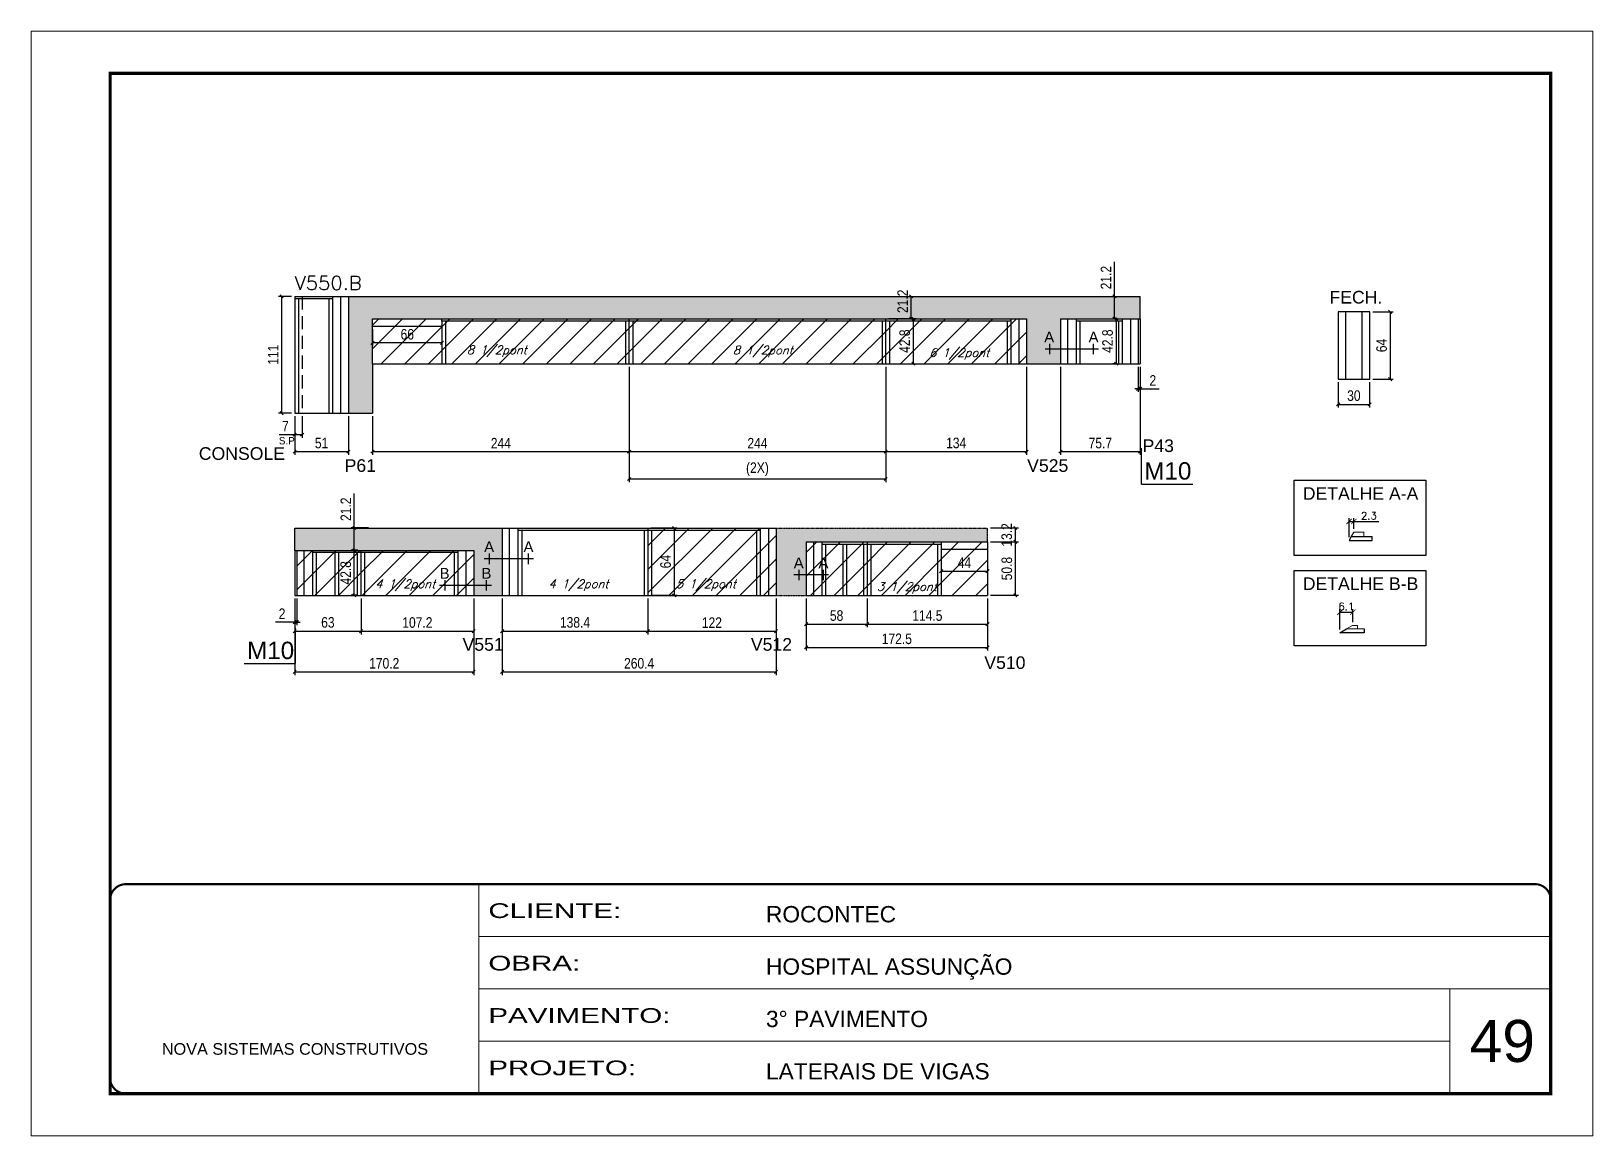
# Model space of a CAD drawing. Extents: x -21493 to -15213, y -12134 to 11887.
# Drawn here: x -21493 to -20008, y -2946 to -1896 of the extents above; entities that cross this region are included whole.
import ezdxf
from ezdxf.enums import TextEntityAlignment as Align

# ---------------------------------------------------------------- set-up
doc = ezdxf.new("R2010")
doc.units = 0
for name, pattern in [('CONTINUO', [0]), ('DASHED', [0.75, 0.5, -0.25]), ('HIDDEN', [0.375, 0.25, -0.125])]:
    doc.linetypes.add(name, pattern=pattern)
for name, color, linetype in [('5', 5, 'Continuous'), ('COTA', 241, 'Continuous'), ('detalhes', 4, 'Continuous'), ('NOMENCLATURA', 7, 'Continuous'), ('Painéis', 200, 'Continuous'), ('SARR_2.2x7', 40, 'Continuous'), ('SARR_3.5x7', 81, 'Continuous'), ('texto', 7, 'Continuous')]:
    doc.layers.add(name, color=color, linetype=linetype)
for name, color, linetype, lineweight in [('CARIMBO', 255, 'Continuous', 9), ('Folhas', 255, 'Continuous', 9), ('Hachura', 251, 'Continuous', 9), ('Sarr 2.2x7', 40, 'Continuous', 9), ('SARRAFO DE PRESSAO', 251, 'DASHED', 9), ('Texto Seção', 7, 'Continuous', 15)]:
    doc.layers.add(name, color=color, linetype=linetype, lineweight=lineweight)
doc.styles.add('ARIAL', font='arial.ttf')
doc.styles.add('COTA TECNICA', font='techl___.ttf', dxfattribs={"height": 10})
doc.styles.add('REGUA-120', font='ROMANS.shx', dxfattribs={"height": 15})
doc.styles.add('Romans', font='romans.shx')
doc.styles.add('ROMAS860', font='ROMAS860.SHX')
doc.styles.get("Standard").update_dxf_attribs({"font": 'arial.ttf'})
doc.styles.add('Tecnologia', font='')
doc.styles.get('Tecnologia').set_extended_font_data('Forgotten Futurist')
doc.dimstyles.new('Cota Seção (2x)', dxfattribs={"dimtxt": 7, "dimasz": 5, "dimexe": 3, "dimexo": 3, "dimgap": 2, "dimtad": 3, "dimdec": 1, "dimlfac": 0.5, "dimzin": 12, "dimdsep": 46, "dimtxsty": 'Romans', "dimblk": 'ARCHTICK', "dimcen": 0, "dimclrd": 4, "dimclre": 4, "dimclrt": 1, "dimadec": 1, "dimazin": 3, "dimtfac": 1, "dimtdec": 1, "dimtmove": 0, "dimatfit": 3, "dimldrblk": 'OBLIQUE', "dimfxl": 1, "dimtolj": 1, "dimtzin": 12, "dimarcsym": 0})
doc.dimstyles.new('PAINEL', dxfattribs={"dimtxt": 10, "dimasz": 3, "dimexe": 3, "dimexo": 3, "dimgap": 3, "dimtad": 1, "dimdec": 1, "dimzin": 12, "dimdsep": 46, "dimtxsty": 'COTA TECNICA', "dimblk1": 'OBLIQUE', "dimblk2": 'OBLIQUE', "dimsah": 1, "dimcen": 0.9, "dimclrd": 4, "dimclre": 4, "dimclrt": 240, "dimadec": 1, "dimazin": 3, "dimtfac": 1, "dimtdec": 1, "dimtmove": 0, "dimatfit": 3, "dimfxl": 1, "dimtolj": 1, "dimtzin": 12, "dimarcsym": 0})
pattern_1 = [(45, (-163459.18, -34232.749), (-11.2253202, 11.2253202), [])]
pattern_2 = [(50, (-163459.181, -34232.749), (5.46554007, -0.47817257), [0.5715, -6.2865]), (355, (-163459.181, -34232.749), (-1.05730264, 5.73170536), [0.4572, -5.02921753]), (100.4514447, (-163458.7253, -34232.789), (4.40823741, 5.25353256), [0.48570026, -5.34270734]), (46.1842, (-163459.181, -34231.225), (8.13237123, -1.26126984), [0.85725, -9.42975]), (96.6355576, (-163458.503, -34231.33), (7.12212402, 7.42278374), [0.7285507, -8.01406824]), (351.184151, (-163459.181, -34231.225), (7.122124, 7.42278374), [0.685799, -7.54379196]), (21, (-163458.419, -34231.606), (4.54843174, -3.06795595), [0.5715, -6.2865]), (326, (-163458.419, -34231.606), (1.85406085, 5.52563898), [0.4572, -5.0292]), (71.451445, (-163458.04, -34231.862), (6.40249258, 2.45768307), [0.48570026, -5.34269813]), (37.5, (-163459.1808, -34232.7492), (0.092658098, 2.536651166), [0, -4.96824, 0, -5.1054, 0, -5.04825]), (7.5, (-163459.1808, -34232.7492), (2.004589875, 3.005417245), [0, -2.91084, 0, -4.85394, 0, -1.92405]), (327.5, (-163460.88, -34232.7492), (4.067717855, -0.17186232), [0, -1.905, 0, -5.9436, 0, -7.8867]), (317.5, (-163461.642, -34232.7492), (4.44387544, 0.76279473), [0, -2.4765, 0, -3.94716, 0, -5.6007])]

msp = doc.modelspace()

# ---------------------------------------------------------------- texts
at = {"layer": '5', "color": 7, "linetype": 'Continuous'}
for s, p in [('FECH. ', (-20258.84, -2154.49)), ('DETALHE A-A', (-20284.18, -2341.09)), ('DETALHE B-B', (-20284.18, -2426.86))]:
    msp.add_text(s, height=12, rotation=359.99996, dxfattribs=at).set_placement(p)
at = {"layer": '5', "linetype": 'Continuous'}
for s, p in [('P43', (-20436.54, -2295.66)), ('CONSOLE', (-21334.05, -2303.12)), ('P61', (-21195.38, -2314.54)), ('V525', (-20546.31, -2314.54)), ('V551', (-21083.23, -2484.58)), ('V512', (-20809.03, -2484.58)), ('V510', (-20587.03, -2501.92))]:
    msp.add_text(s, height=12, rotation=0.00004, dxfattribs=at).set_placement(p)
at = {"layer": 'CARIMBO', "style": 'ARIAL'}
msp.add_text('49', height=40, dxfattribs=at).set_placement((-20125.55, -2875.52))
at = {"layer": 'detalhes', "color": 0, "linetype": 'Continuous', "style": 'ARIAL'}
for s, p in [('A', (-20525.34, -2186.38)), ('A', (-20483.17, -2186.38)), ('A', (-21057.96, -2385.73)), ('A', (-21020.5, -2385.73)), ('A', (-20763.54, -2401.13)), ('A', (-20740.06, -2401.13)), ('B', (-21100.29, -2411.01)), ('B', (-21060.53, -2411.01))]:
    msp.add_text(s, height=10.22, dxfattribs=at).set_placement(p, align=Align.MIDDLE_CENTER)
at = {"layer": 'NOMENCLATURA', "linetype": 'Continuous'}
for p in [(-20434.93, -2321.89), (-21288.19, -2492.51)]:
    msp.add_text('M10', height=16.5, dxfattribs=at).set_placement(p)
at = {"layer": 'texto', "color": 2, "char_height": 8, "attachment_point": 5, "style": 'Romans'}
for s, insert in [('{\\Q19;\\C256;8 1/2pont}', (-21050.62, -2199.9)), ('{\\Q19;\\C256;8 1/2pont}', (-20797.66, -2200.11)), ('{\\Q19;\\C256;6 1/2pont}', (-20610.92, -2202.54)), ('{\\Q19;\\C256;4 1/2pont}', (-21137.72, -2422.34)), ('{\\Q19;\\C256;4 1/2pont}', (-20972.96, -2422.34)), ('{\\Q19;\\C256;5 1/2pont}', (-20851.81, -2422.34)), ('{\\Q19;\\C256;3 1/2pont}', (-20660.68, -2424.94))]:
    msp.add_mtext(s, dxfattribs=dict(at, insert=insert))
at = {"layer": 'texto', "color": 4, "insert": (-21250.36, -2285.01), "char_height": 7, "attachment_point": 5, "style": 'ROMAS860'}
msp.add_mtext('S.P', dxfattribs=at)
at = {"layer": 'Texto Seção', "style": 'REGUA-120', "width": 1.05}
msp.add_text('V550.B', height=13, dxfattribs=at).set_placement((-21242.84, -2141.55))

# ---------------------------------------------------------------- blocks, each defined once
blk = doc.blocks.new('_Oblique')
at = {"color": 0, "linetype": 'ByBlock', "lineweight": -2}
blk.add_line((-0.5, -0.5), (0.5, 0.5), dxfattribs=at)
blk = doc.blocks.new('*D1094')
at = {"layer": 'COTA', "color": 4, "linetype": 'ByBlock', "lineweight": -2, "transparency": 16777216}
for p, q in [((-20756.5, -2434.9), (-20756.5, -2484.4)), ((-20584, -2434.9), (-20584, -2484.4)), ((-20756.5, -2481.4), (-20584, -2481.4))]:
    blk.add_line(p, q, dxfattribs=at)
at = {"layer": 'Defpoints', "color": 0, "linetype": 'ByBlock', "transparency": 16777216}
for p in [(-20756.5, -2431.9), (-20584, -2431.9), (-20584, -2481.4)]:
    blk.add_point(p, dxfattribs=at)
at = {"layer": 'COTA', "color": 4, "linetype": 'ByBlock', "lineweight": -2, "transparency": 16777216, "xscale": 3, "yscale": 3, "zscale": 3, "rotation": 180}
blk.add_blockref('_Oblique', (-20756.5, -2481.4), dxfattribs=at)
at = {"layer": 'COTA', "color": 4, "linetype": 'ByBlock', "lineweight": -2, "transparency": 16777216, "xscale": 3, "yscale": 3, "zscale": 3}
blk.add_blockref('_Oblique', (-20584, -2481.4), dxfattribs=at)
at = {"layer": 'COTA', "color": 240, "linetype": 'ByBlock', "transparency": 16777216, "insert": (-20670.2, -2473.3), "char_height": 10, "attachment_point": 5, "style": 'COTA TECNICA'}
blk.add_mtext('\\A1;172.5', dxfattribs=at)
blk = doc.blocks.new('*D1095')
at = {"layer": 'COTA', "color": 4, "lineweight": -2, "ltscale": 25, "transparency": 16777216}
for p, q in [((-21242.8, -2261.7), (-21242.8, -2282.2)), ((-21235.8, -2261.7), (-21235.8, -2282.2)), ((-21242.8, -2279.2), (-21257.6, -2279.2)), ((-21235.8, -2279.2), (-21242.8, -2279.2))]:
    blk.add_line(p, q, dxfattribs=at)
at = {"layer": 'Defpoints', "color": 0, "ltscale": 25, "transparency": 16777216}
for p in [(-21242.8, -2258.7), (-21235.8, -2258.7), (-21242.8, -2279.2)]:
    blk.add_point(p, dxfattribs=at)
at = {"layer": 'COTA', "color": 4, "lineweight": -2, "ltscale": 25, "transparency": 16777216, "xscale": 3, "yscale": 3, "zscale": 3, "rotation": 180}
blk.add_blockref('_Oblique', (-21242.8, -2279.2), dxfattribs=at)
at = {"layer": 'COTA', "color": 4, "lineweight": -2, "ltscale": 25, "transparency": 16777216, "xscale": 3, "yscale": 3, "zscale": 3}
blk.add_blockref('_Oblique', (-21235.8, -2279.2), dxfattribs=at)
at = {"layer": 'COTA', "color": 240, "ltscale": 25, "transparency": 16777216, "insert": (-21251.7, -2271.1), "char_height": 10, "attachment_point": 5, "style": 'COTA TECNICA'}
blk.add_mtext('\\A1;7', dxfattribs=at)
blk = doc.blocks.new('*D1096')
at = {"layer": 'COTA', "color": 4, "lineweight": -2, "ltscale": 25, "transparency": 16777216}
for p, q in [((-20924.8, -2214.7), (-20924.8, -2298.3)), ((-20680.8, -2214.7), (-20680.8, -2298.3)), ((-20924.8, -2295.3), (-20680.8, -2295.3))]:
    blk.add_line(p, q, dxfattribs=at)
at = {"layer": 'Defpoints', "color": 0, "ltscale": 25, "transparency": 16777216}
for p in [(-20924.8, -2211.7), (-20680.8, -2211.7), (-20680.8, -2295.3)]:
    blk.add_point(p, dxfattribs=at)
at = {"layer": 'COTA', "color": 4, "lineweight": -2, "ltscale": 25, "transparency": 16777216, "xscale": 3, "yscale": 3, "zscale": 3, "rotation": 180}
blk.add_blockref('_Oblique', (-20924.8, -2295.3), dxfattribs=at)
at = {"layer": 'COTA', "color": 4, "lineweight": -2, "ltscale": 25, "transparency": 16777216, "xscale": 3, "yscale": 3, "zscale": 3}
blk.add_blockref('_Oblique', (-20680.8, -2295.3), dxfattribs=at)
at = {"layer": 'COTA', "color": 240, "ltscale": 25, "transparency": 16777216, "insert": (-20802.8, -2287.3), "char_height": 10, "attachment_point": 5, "style": 'COTA TECNICA'}
blk.add_mtext('\\A1;244', dxfattribs=at)
blk = doc.blocks.new('*D1097')
at = {"layer": 'COTA', "color": 4, "lineweight": -2, "ltscale": 25, "transparency": 16777216}
for p, q in [((-20924.8, -2214.7), (-20924.8, -2324.3)), ((-20680.8, -2214.7), (-20680.8, -2324.3)), ((-20924.8, -2321.3), (-20680.8, -2321.3))]:
    blk.add_line(p, q, dxfattribs=at)
at = {"layer": 'Defpoints', "color": 0, "ltscale": 25, "transparency": 16777216}
for p in [(-20924.8, -2211.7), (-20680.8, -2211.7), (-20680.8, -2321.3)]:
    blk.add_point(p, dxfattribs=at)
at = {"layer": 'COTA', "color": 4, "lineweight": -2, "ltscale": 25, "transparency": 16777216, "xscale": 3, "yscale": 3, "zscale": 3, "rotation": 180}
blk.add_blockref('_Oblique', (-20924.8, -2321.3), dxfattribs=at)
at = {"layer": 'COTA', "color": 4, "lineweight": -2, "ltscale": 25, "transparency": 16777216, "xscale": 3, "yscale": 3, "zscale": 3}
blk.add_blockref('_Oblique', (-20680.8, -2321.3), dxfattribs=at)
at = {"layer": 'COTA', "color": 240, "ltscale": 25, "transparency": 16777216, "insert": (-20802.8, -2312.1), "char_height": 10, "attachment_point": 5, "style": 'COTA TECNICA'}
blk.add_mtext('\\A1;(2X)', dxfattribs=at)
blk = doc.blocks.new('*D1098')
at = {"layer": 'COTA', "color": 4, "lineweight": -2, "ltscale": 25, "transparency": 16777216}
for p, q in [((-20924.8, -2214.7), (-20924.8, -2298.3)), ((-21168.8, -2261.7), (-21168.8, -2298.3)), ((-21168.8, -2295.3), (-20924.8, -2295.3))]:
    blk.add_line(p, q, dxfattribs=at)
at = {"layer": 'Defpoints', "color": 0, "ltscale": 25, "transparency": 16777216}
for p in [(-20924.8, -2211.7), (-21168.8, -2258.7), (-20924.8, -2295.3)]:
    blk.add_point(p, dxfattribs=at)
at = {"layer": 'COTA', "color": 4, "lineweight": -2, "ltscale": 25, "transparency": 16777216, "xscale": 3, "yscale": 3, "zscale": 3, "rotation": 180}
blk.add_blockref('_Oblique', (-21168.8, -2295.3), dxfattribs=at)
at = {"layer": 'COTA', "color": 4, "lineweight": -2, "ltscale": 25, "transparency": 16777216, "xscale": 3, "yscale": 3, "zscale": 3}
blk.add_blockref('_Oblique', (-20924.8, -2295.3), dxfattribs=at)
at = {"layer": 'COTA', "color": 240, "ltscale": 25, "transparency": 16777216, "insert": (-21046.8, -2287.3), "char_height": 10, "attachment_point": 5, "style": 'COTA TECNICA'}
blk.add_mtext('\\A1;244', dxfattribs=at)
blk = doc.blocks.new('*D1099')
at = {"layer": 'COTA', "color": 4, "lineweight": -2, "ltscale": 25, "transparency": 16777216}
for p, q in [((-20680.8, -2214.7), (-20680.8, -2298.3)), ((-20546.8, -2214.7), (-20546.8, -2298.3)), ((-20680.8, -2295.3), (-20546.8, -2295.3))]:
    blk.add_line(p, q, dxfattribs=at)
at = {"layer": 'Defpoints', "color": 0, "ltscale": 25, "transparency": 16777216}
for p in [(-20680.8, -2211.7), (-20546.8, -2211.7), (-20546.8, -2295.3)]:
    blk.add_point(p, dxfattribs=at)
at = {"layer": 'COTA', "color": 4, "lineweight": -2, "ltscale": 25, "transparency": 16777216, "xscale": 3, "yscale": 3, "zscale": 3, "rotation": 180}
blk.add_blockref('_Oblique', (-20680.8, -2295.3), dxfattribs=at)
at = {"layer": 'COTA', "color": 4, "lineweight": -2, "ltscale": 25, "transparency": 16777216, "xscale": 3, "yscale": 3, "zscale": 3}
blk.add_blockref('_Oblique', (-20546.8, -2295.3), dxfattribs=at)
at = {"layer": 'COTA', "color": 240, "ltscale": 25, "transparency": 16777216, "insert": (-20613.8, -2287.1), "char_height": 10, "attachment_point": 5, "style": 'COTA TECNICA'}
blk.add_mtext('\\A1;134', dxfattribs=at)
blk = doc.blocks.new('*D1112')
at = {"layer": 'COTA', "color": 4, "lineweight": -2, "ltscale": 25, "transparency": 16777216}
for p, q in [((-20440.8, -2214.7), (-20440.8, -2238.6)), ((-20438.8, -2214.7), (-20438.8, -2238.6)), ((-20440.8, -2235.6), (-20443.8, -2235.6)), ((-20440.8, -2235.6), (-20438.8, -2235.6)), ((-20438.8, -2235.6), (-20420.7, -2235.6))]:
    blk.add_line(p, q, dxfattribs=at)
at = {"layer": 'Defpoints', "color": 0, "ltscale": 25, "transparency": 16777216}
for p in [(-20440.8, -2211.7), (-20438.8, -2211.7), (-20438.8, -2235.6)]:
    blk.add_point(p, dxfattribs=at)
at = {"layer": 'COTA', "color": 4, "lineweight": -2, "ltscale": 25, "transparency": 16777216, "xscale": 3, "yscale": 3, "zscale": 3}
blk.add_blockref('_Oblique', (-20440.8, -2235.6), dxfattribs=at)
at = {"layer": 'COTA', "color": 4, "lineweight": -2, "ltscale": 25, "transparency": 16777216, "xscale": 3, "yscale": 3, "zscale": 3, "rotation": 180}
blk.add_blockref('_Oblique', (-20438.8, -2235.6), dxfattribs=at)
at = {"layer": 'COTA', "color": 240, "ltscale": 25, "transparency": 16777216, "insert": (-20426.8, -2227.6), "char_height": 10, "attachment_point": 5, "style": 'COTA TECNICA'}
blk.add_mtext('\\A1;2', dxfattribs=at)
blk = doc.blocks.new('_ArchTick')
at = {"color": 0, "linetype": 'ByBlock', "const_width": 0.15}
blk.add_lwpolyline([(-0.5, -0.5), (0.5, 0.5)], dxfattribs=at)
blk = doc.blocks.new('*D1113')
at = {"layer": 'COTA', "color": 4, "lineweight": -2, "transparency": 16777216}
for p, q in [((-20240.2, -2376.7), (-20240.2, -2358.7)), ((-20235.6, -2368.7), (-20235.6, -2358.7)), ((-20240.2, -2361.7), (-20235.6, -2361.7)), ((-20235.6, -2361.7), (-20211.9, -2361.7))]:
    blk.add_line(p, q, dxfattribs=at)
at = {"layer": 'Defpoints', "color": 0, "transparency": 16777216}
for p in [(-20235.6, -2361.7), (-20235.6, -2371.7), (-20240.2, -2379.7)]:
    blk.add_point(p, dxfattribs=at)
at = {"layer": 'COTA', "color": 4, "lineweight": -2, "transparency": 16777216, "xscale": 5, "yscale": 5, "zscale": 5, "rotation": 180}
blk.add_blockref('_ArchTick', (-20240.2, -2361.7), dxfattribs=at)
at = {"layer": 'COTA', "color": 4, "lineweight": -2, "transparency": 16777216, "xscale": 5, "yscale": 5, "zscale": 5}
blk.add_blockref('_ArchTick', (-20235.6, -2361.7), dxfattribs=at)
at = {"layer": 'COTA', "color": 1, "transparency": 16777216, "insert": (-20221.3, -2356.2), "char_height": 7, "attachment_point": 5, "style": 'Romans'}
blk.add_mtext('\\A1;2.3', dxfattribs=at)
blk = doc.blocks.new('*D500')
at = {"layer": 'COTA', "color": 4, "lineweight": -2, "transparency": 16777216}
for p, q in [((-20248.9, -2464.5), (-20248.9, -2445)), ((-20248.9, -2448), (-20236.7, -2448)), ((-20236.7, -2457.5), (-20236.7, -2445))]:
    blk.add_line(p, q, dxfattribs=at)
at = {"layer": 'Defpoints', "color": 0, "transparency": 16777216}
for p in [(-20236.7, -2448), (-20236.7, -2460.5), (-20248.9, -2467.5)]:
    blk.add_point(p, dxfattribs=at)
at = {"layer": 'COTA', "color": 4, "lineweight": -2, "transparency": 16777216, "xscale": 5, "yscale": 5, "zscale": 5, "rotation": 180}
blk.add_blockref('_ArchTick', (-20248.9, -2448), dxfattribs=at)
at = {"layer": 'COTA', "color": 4, "lineweight": -2, "transparency": 16777216, "xscale": 5, "yscale": 5, "zscale": 5}
blk.add_blockref('_ArchTick', (-20236.7, -2448), dxfattribs=at)
at = {"layer": 'COTA', "color": 1, "transparency": 16777216, "insert": (-20242.8, -2442.5), "char_height": 7, "attachment_point": 5, "style": 'Romans'}
blk.add_mtext('\\A1;6.1', dxfattribs=at)
blk = doc.blocks.new('*D1114')
at = {"layer": 'COTA', "color": 4, "lineweight": -2, "ltscale": 25, "transparency": 16777216}
for p, q in [((-20628, -2391.1), (-20628, -2412)), ((-20584, -2391.1), (-20584, -2412)), ((-20628, -2409), (-20584, -2409))]:
    blk.add_line(p, q, dxfattribs=at)
at = {"layer": 'Defpoints', "color": 0, "ltscale": 25, "transparency": 16777216}
for p in [(-20628, -2388.1), (-20584, -2388.1), (-20584, -2409)]:
    blk.add_point(p, dxfattribs=at)
at = {"layer": 'COTA', "color": 4, "lineweight": -2, "ltscale": 25, "transparency": 16777216, "xscale": 3, "yscale": 3, "zscale": 3, "rotation": 180}
blk.add_blockref('_Oblique', (-20628, -2409), dxfattribs=at)
at = {"layer": 'COTA', "color": 4, "lineweight": -2, "ltscale": 25, "transparency": 16777216, "xscale": 3, "yscale": 3, "zscale": 3}
blk.add_blockref('_Oblique', (-20584, -2409), dxfattribs=at)
at = {"layer": 'COTA', "color": 240, "ltscale": 25, "transparency": 16777216, "insert": (-20606, -2400.9), "char_height": 10, "attachment_point": 5, "style": 'COTA TECNICA'}
blk.add_mtext('\\A1;44', dxfattribs=at)
blk = doc.blocks.new('*D1115')
at = {"layer": 'COTA', "color": 4, "lineweight": -2, "ltscale": 25, "transparency": 16777216}
for p, q in [((-20698.5, -2434.9), (-20698.5, -2462.3)), ((-20584, -2434.9), (-20584, -2462.3)), ((-20698.5, -2459.3), (-20584, -2459.3))]:
    blk.add_line(p, q, dxfattribs=at)
at = {"layer": 'Defpoints', "color": 0, "ltscale": 25, "transparency": 16777216}
for p in [(-20698.5, -2431.9), (-20584, -2431.9), (-20584, -2459.3)]:
    blk.add_point(p, dxfattribs=at)
at = {"layer": 'COTA', "color": 4, "lineweight": -2, "ltscale": 25, "transparency": 16777216, "xscale": 3, "yscale": 3, "zscale": 3, "rotation": 180}
blk.add_blockref('_Oblique', (-20698.5, -2459.3), dxfattribs=at)
at = {"layer": 'COTA', "color": 4, "lineweight": -2, "ltscale": 25, "transparency": 16777216, "xscale": 3, "yscale": 3, "zscale": 3}
blk.add_blockref('_Oblique', (-20584, -2459.3), dxfattribs=at)
at = {"layer": 'COTA', "color": 240, "ltscale": 25, "transparency": 16777216, "insert": (-20641.2, -2451.2), "char_height": 10, "attachment_point": 5, "style": 'COTA TECNICA'}
blk.add_mtext('\\A1;114.5', dxfattribs=at)
blk = doc.blocks.new('*D1116')
at = {"layer": 'COTA', "color": 4, "lineweight": -2, "ltscale": 25, "transparency": 16777216}
for p, q in [((-20756.5, -2434.9), (-20756.5, -2462.3)), ((-20698.5, -2434.9), (-20698.5, -2462.3)), ((-20756.5, -2459.3), (-20698.5, -2459.3))]:
    blk.add_line(p, q, dxfattribs=at)
at = {"layer": 'Defpoints', "color": 0, "ltscale": 25, "transparency": 16777216}
for p in [(-20756.5, -2431.9), (-20698.5, -2431.9), (-20698.5, -2459.3)]:
    blk.add_point(p, dxfattribs=at)
at = {"layer": 'COTA', "color": 4, "lineweight": -2, "ltscale": 25, "transparency": 16777216, "xscale": 3, "yscale": 3, "zscale": 3, "rotation": 180}
blk.add_blockref('_Oblique', (-20756.5, -2459.3), dxfattribs=at)
at = {"layer": 'COTA', "color": 4, "lineweight": -2, "ltscale": 25, "transparency": 16777216, "xscale": 3, "yscale": 3, "zscale": 3}
blk.add_blockref('_Oblique', (-20698.5, -2459.3), dxfattribs=at)
at = {"layer": 'COTA', "color": 240, "ltscale": 25, "transparency": 16777216, "insert": (-20727.5, -2451.2), "char_height": 10, "attachment_point": 5, "style": 'COTA TECNICA'}
blk.add_mtext('\\A1;58', dxfattribs=at)
blk = doc.blocks.new('*D501')
at = {"layer": 'COTA', "color": 4, "lineweight": -2, "ltscale": 25, "transparency": 16777216}
for p, q in [((-20581, -2381.1), (-20554.5, -2381.1)), ((-20557.5, -2431.9), (-20557.5, -2381.1)), ((-20581, -2431.9), (-20554.5, -2431.9))]:
    blk.add_line(p, q, dxfattribs=at)
at = {"layer": 'Defpoints', "color": 0, "ltscale": 25, "transparency": 16777216}
for p in [(-20584, -2381.1), (-20557.5, -2381.1), (-20584, -2431.9)]:
    blk.add_point(p, dxfattribs=at)
at = {"layer": 'COTA', "color": 4, "lineweight": -2, "ltscale": 25, "transparency": 16777216, "xscale": 3, "yscale": 3, "zscale": 3}
for p, rotation in [((-20557.5, -2381.1), 90), ((-20557.5, -2431.9), 270)]:
    blk.add_blockref('_Oblique', p, dxfattribs=dict(at, rotation=rotation))
at = {"layer": 'COTA', "color": 240, "ltscale": 25, "transparency": 16777216, "insert": (-20565.6, -2406.5), "char_height": 10, "attachment_point": 5, "rotation": 90, "style": 'COTA TECNICA'}
blk.add_mtext('\\A1;50.8', dxfattribs=at)
blk = doc.blocks.new('*D502')
at = {"layer": 'COTA', "color": 4, "lineweight": -2, "ltscale": 25, "transparency": 16777216}
for p, q in [((-20581, -2367.9), (-20554.5, -2367.9)), ((-20557.5, -2381.1), (-20557.5, -2367.9)), ((-20581, -2381.1), (-20554.5, -2381.1))]:
    blk.add_line(p, q, dxfattribs=at)
at = {"layer": 'Defpoints', "color": 0, "ltscale": 25, "transparency": 16777216}
for p in [(-20584, -2367.9), (-20557.5, -2367.9), (-20584, -2381.1)]:
    blk.add_point(p, dxfattribs=at)
at = {"layer": 'COTA', "color": 4, "lineweight": -2, "ltscale": 25, "transparency": 16777216, "xscale": 3, "yscale": 3, "zscale": 3}
for p, rotation in [((-20557.5, -2367.9), 90), ((-20557.5, -2381.1), 270)]:
    blk.add_blockref('_Oblique', p, dxfattribs=dict(at, rotation=rotation))
at = {"layer": 'COTA', "color": 240, "ltscale": 25, "transparency": 16777216, "insert": (-20565.7, -2374.5), "char_height": 10, "attachment_point": 5, "rotation": 90, "style": 'COTA TECNICA'}
blk.add_mtext('\\A1;13.2', dxfattribs=at)
blk = doc.blocks.new('*D1117')
at = {"layer": 'COTA', "color": 4, "lineweight": -2, "ltscale": 25, "transparency": 16777216}
for p, q in [((-20514.6, -2214.7), (-20514.6, -2298.3)), ((-20438.8, -2214.7), (-20438.8, -2298.3)), ((-20514.6, -2295.3), (-20438.8, -2295.3))]:
    blk.add_line(p, q, dxfattribs=at)
at = {"layer": 'Defpoints', "color": 0, "ltscale": 25, "transparency": 16777216}
for p in [(-20514.6, -2211.7), (-20438.8, -2211.7), (-20438.8, -2295.3)]:
    blk.add_point(p, dxfattribs=at)
at = {"layer": 'COTA', "color": 4, "lineweight": -2, "ltscale": 25, "transparency": 16777216, "xscale": 3, "yscale": 3, "zscale": 3, "rotation": 180}
blk.add_blockref('_Oblique', (-20514.6, -2295.3), dxfattribs=at)
at = {"layer": 'COTA', "color": 4, "lineweight": -2, "ltscale": 25, "transparency": 16777216, "xscale": 3, "yscale": 3, "zscale": 3}
blk.add_blockref('_Oblique', (-20438.8, -2295.3), dxfattribs=at)
at = {"layer": 'COTA', "color": 240, "ltscale": 25, "transparency": 16777216, "insert": (-20476.7, -2287.2), "char_height": 10, "attachment_point": 5, "style": 'COTA TECNICA'}
blk.add_mtext('\\A1;75.7', dxfattribs=at)
blk = doc.blocks.new('*D1118')
at = {"layer": 'COTA', "color": 4, "lineweight": -2, "ltscale": 25, "transparency": 16777216}
for p, q in [((-21242.8, -2261.7), (-21242.8, -2298.3)), ((-21191.8, -2261.7), (-21191.8, -2298.3)), ((-21242.8, -2295.3), (-21191.8, -2295.3))]:
    blk.add_line(p, q, dxfattribs=at)
at = {"layer": 'Defpoints', "color": 0, "ltscale": 25, "transparency": 16777216}
for p in [(-21242.8, -2258.7), (-21191.8, -2258.7), (-21191.8, -2295.3)]:
    blk.add_point(p, dxfattribs=at)
at = {"layer": 'COTA', "color": 4, "lineweight": -2, "ltscale": 25, "transparency": 16777216, "xscale": 3, "yscale": 3, "zscale": 3, "rotation": 180}
blk.add_blockref('_Oblique', (-21242.8, -2295.3), dxfattribs=at)
at = {"layer": 'COTA', "color": 4, "lineweight": -2, "ltscale": 25, "transparency": 16777216, "xscale": 3, "yscale": 3, "zscale": 3}
blk.add_blockref('_Oblique', (-21191.8, -2295.3), dxfattribs=at)
at = {"layer": 'COTA', "color": 240, "ltscale": 25, "transparency": 16777216, "insert": (-21217.3, -2287.2), "char_height": 10, "attachment_point": 5, "style": 'COTA TECNICA'}
blk.add_mtext('\\A1;51', dxfattribs=at)
blk = doc.blocks.new('*D1119')
at = {"layer": 'COTA', "color": 4, "lineweight": -2, "ltscale": 25, "transparency": 16777216}
for p, q in [((-21245.8, -2147.7), (-21258.2, -2147.7)), ((-21255.2, -2258.7), (-21255.2, -2147.7)), ((-21245.8, -2258.7), (-21258.2, -2258.7))]:
    blk.add_line(p, q, dxfattribs=at)
at = {"layer": 'Defpoints', "color": 0, "ltscale": 25, "transparency": 16777216}
for p in [(-21255.2, -2147.7), (-21242.8, -2147.7), (-21242.8, -2258.7)]:
    blk.add_point(p, dxfattribs=at)
at = {"layer": 'COTA', "color": 4, "lineweight": -2, "ltscale": 25, "transparency": 16777216, "xscale": 3, "yscale": 3, "zscale": 3}
for p, rotation in [((-21255.2, -2147.7), 90), ((-21255.2, -2258.7), 270)]:
    blk.add_blockref('_Oblique', p, dxfattribs=dict(at, rotation=rotation))
at = {"layer": 'COTA', "color": 240, "ltscale": 25, "transparency": 16777216, "insert": (-21263.3, -2203.2), "char_height": 10, "attachment_point": 5, "rotation": 90, "style": 'COTA TECNICA'}
blk.add_mtext('\\A1;111', dxfattribs=at)
blk = doc.blocks.new('*D1120')
at = {"layer": 'COTA', "color": 4, "lineweight": -2, "ltscale": 25, "transparency": 16777216}
for p, q in [((-20677.8, -2168.9), (-20651.6, -2168.9)), ((-20654.6, -2168.9), (-20654.6, -2211.7)), ((-20677.8, -2211.7), (-20651.6, -2211.7))]:
    blk.add_line(p, q, dxfattribs=at)
at = {"layer": 'Defpoints', "color": 0, "ltscale": 25, "transparency": 16777216}
for p in [(-20680.8, -2168.9), (-20680.8, -2211.7), (-20654.6, -2211.7)]:
    blk.add_point(p, dxfattribs=at)
at = {"layer": 'COTA', "color": 4, "lineweight": -2, "ltscale": 25, "transparency": 16777216, "xscale": 3, "yscale": 3, "zscale": 3}
for p, rotation in [((-20654.6, -2168.9), 90), ((-20654.6, -2211.7), 270)]:
    blk.add_blockref('_Oblique', p, dxfattribs=dict(at, rotation=rotation))
at = {"layer": 'COTA', "color": 240, "ltscale": 25, "transparency": 16777216, "insert": (-20662.7, -2190.3), "char_height": 10, "attachment_point": 5, "rotation": 90, "style": 'COTA TECNICA'}
blk.add_mtext('\\A1;42.8', dxfattribs=at)
blk = doc.blocks.new('*D503')
at = {"layer": 'COTA', "color": 4, "lineweight": -2, "ltscale": 25, "transparency": 16777216}
for p, q in [((-20656.6, -2168.9), (-20656.6, -2147.7)), ((-20653.6, -2147.7), (-20653.6, -2147.7)), ((-20666.9, -2168.9), (-20653.6, -2168.9))]:
    blk.add_line(p, q, dxfattribs=at)
at = {"layer": 'Defpoints', "color": 0, "ltscale": 25, "transparency": 16777216}
for p in [(-20656.6, -2147.7), (-20656.6, -2147.7), (-20669.9, -2168.9)]:
    blk.add_point(p, dxfattribs=at)
at = {"layer": 'COTA', "color": 4, "lineweight": -2, "ltscale": 25, "transparency": 16777216, "xscale": 3, "yscale": 3, "zscale": 3}
for p, rotation in [((-20656.6, -2147.7), 90), ((-20656.6, -2168.9), 270)]:
    blk.add_blockref('_Oblique', p, dxfattribs=dict(at, rotation=rotation))
at = {"layer": 'COTA', "color": 240, "ltscale": 25, "transparency": 16777216, "insert": (-20664.7, -2152.4), "char_height": 10, "attachment_point": 5, "rotation": 90, "style": 'COTA TECNICA'}
blk.add_mtext('\\A1;21.2', dxfattribs=at)
blk = doc.blocks.new('*D1121')
at = {"layer": 'COTA', "color": 4, "lineweight": -2, "ltscale": 25, "transparency": 16777216}
for p, q in [((-20250.6, -2229.4), (-20250.6, -2253.4)), ((-20220.6, -2229.4), (-20220.6, -2253.4)), ((-20250.6, -2250.4), (-20220.6, -2250.4))]:
    blk.add_line(p, q, dxfattribs=at)
at = {"layer": 'Defpoints', "color": 0, "ltscale": 25, "transparency": 16777216}
for p in [(-20250.6, -2226.4), (-20220.6, -2226.4), (-20220.6, -2250.4)]:
    blk.add_point(p, dxfattribs=at)
at = {"layer": 'COTA', "color": 4, "lineweight": -2, "ltscale": 25, "transparency": 16777216, "xscale": 3, "yscale": 3, "zscale": 3, "rotation": 180}
blk.add_blockref('_Oblique', (-20250.6, -2250.4), dxfattribs=at)
at = {"layer": 'COTA', "color": 4, "lineweight": -2, "ltscale": 25, "transparency": 16777216, "xscale": 3, "yscale": 3, "zscale": 3}
blk.add_blockref('_Oblique', (-20220.6, -2250.4), dxfattribs=at)
at = {"layer": 'COTA', "color": 240, "ltscale": 25, "transparency": 16777216, "insert": (-20235.6, -2242.1), "char_height": 10, "attachment_point": 5, "style": 'COTA TECNICA'}
blk.add_mtext('\\A1;30', dxfattribs=at)
blk = doc.blocks.new('*D1122')
at = {"layer": 'COTA', "color": 4, "lineweight": -2, "ltscale": 25, "transparency": 16777216}
for p, q in [((-20217.6, -2162.4), (-20198.1, -2162.4)), ((-20201.1, -2162.4), (-20201.1, -2226.4)), ((-20217.6, -2226.4), (-20198.1, -2226.4))]:
    blk.add_line(p, q, dxfattribs=at)
at = {"layer": 'Defpoints', "color": 0, "ltscale": 25, "transparency": 16777216}
for p in [(-20220.6, -2162.4), (-20220.6, -2226.4), (-20201.1, -2226.4)]:
    blk.add_point(p, dxfattribs=at)
at = {"layer": 'COTA', "color": 4, "lineweight": -2, "ltscale": 25, "transparency": 16777216, "xscale": 3, "yscale": 3, "zscale": 3}
for p, rotation in [((-20201.1, -2162.4), 90), ((-20201.1, -2226.4), 270)]:
    blk.add_blockref('_Oblique', p, dxfattribs=dict(at, rotation=rotation))
at = {"layer": 'COTA', "color": 240, "ltscale": 25, "transparency": 16777216, "insert": (-20209.2, -2194.4), "char_height": 10, "attachment_point": 5, "rotation": 90, "style": 'COTA TECNICA'}
blk.add_mtext('\\A1;64', dxfattribs=at)
blk = doc.blocks.new('*D1108')
at = {"layer": 'COTA', "color": 4, "lineweight": -2, "ltscale": 25, "transparency": 16777216}
for p, q in [((-21168.8, -2178.9), (-21168.8, -2194.9)), ((-21102.8, -2178.9), (-21102.8, -2194.9)), ((-21102.8, -2191.9), (-21168.8, -2191.9))]:
    blk.add_line(p, q, dxfattribs=at)
at = {"layer": 'Defpoints', "color": 0, "ltscale": 25, "transparency": 16777216}
for p in [(-21168.8, -2175.9), (-21102.8, -2175.9), (-21168.8, -2191.9)]:
    blk.add_point(p, dxfattribs=at)
at = {"layer": 'COTA', "color": 4, "lineweight": -2, "ltscale": 25, "transparency": 16777216, "xscale": 3, "yscale": 3, "zscale": 3, "rotation": 180}
blk.add_blockref('_Oblique', (-21168.8, -2191.9), dxfattribs=at)
at = {"layer": 'COTA', "color": 4, "lineweight": -2, "ltscale": 25, "transparency": 16777216, "xscale": 3, "yscale": 3, "zscale": 3}
blk.add_blockref('_Oblique', (-21102.8, -2191.9), dxfattribs=at)
at = {"layer": 'COTA', "color": 240, "ltscale": 25, "transparency": 16777216, "insert": (-21135.8, -2183.8), "char_height": 10, "attachment_point": 5, "style": 'COTA TECNICA'}
blk.add_mtext('\\A1;66', dxfattribs=at)
blk = doc.blocks.new('*D59')
at = {"layer": 'COTA', "color": 4, "lineweight": -2, "ltscale": 25, "transparency": 16777216}
for p, q in [((-20460.8, -2168.9), (-20464.7, -2168.9)), ((-20461.7, -2168.9), (-20461.7, -2211.7)), ((-20460.8, -2211.7), (-20464.7, -2211.7))]:
    blk.add_line(p, q, dxfattribs=at)
at = {"layer": 'Defpoints', "color": 0, "ltscale": 25, "transparency": 16777216}
for p in [(-20457.8, -2168.9), (-20461.7, -2211.7), (-20457.8, -2211.7)]:
    blk.add_point(p, dxfattribs=at)
at = {"layer": 'COTA', "color": 4, "lineweight": -2, "ltscale": 25, "transparency": 16777216, "xscale": 3, "yscale": 3, "zscale": 3}
for p, rotation in [((-20461.7, -2168.9), 90), ((-20461.7, -2211.7), 270)]:
    blk.add_blockref('_Oblique', p, dxfattribs=dict(at, rotation=rotation))
at = {"layer": 'COTA', "color": 240, "ltscale": 25, "transparency": 16777216, "insert": (-20469.8, -2190.3), "char_height": 10, "attachment_point": 5, "rotation": 90, "style": 'COTA TECNICA'}
blk.add_mtext('\\A1;42.8', dxfattribs=at)
blk = doc.blocks.new('*D60')
at = {"layer": 'COTA', "color": 4, "lineweight": -2, "ltscale": 25, "transparency": 16777216}
for p, q in [((-20463.2, -2147.7), (-20463.2, -2115)), ((-20463.2, -2168.9), (-20463.2, -2147.7))]:
    blk.add_line(p, q, dxfattribs=at)
at = {"layer": 'Defpoints', "color": 0, "ltscale": 25, "transparency": 16777216}
for p in [(-20463.2, -2147.7), (-20463.2, -2147.7), (-20463.2, -2168.9)]:
    blk.add_point(p, dxfattribs=at)
at = {"layer": 'COTA', "color": 4, "lineweight": -2, "ltscale": 25, "transparency": 16777216, "xscale": 3, "yscale": 3, "zscale": 3}
for p, rotation in [((-20463.2, -2147.7), 90), ((-20463.2, -2168.9), 270)]:
    blk.add_blockref('_Oblique', p, dxfattribs=dict(at, rotation=rotation))
at = {"layer": 'COTA', "color": 240, "ltscale": 25, "transparency": 16777216, "insert": (-20471.3, -2129.9), "char_height": 10, "attachment_point": 5, "rotation": 90, "style": 'COTA TECNICA'}
blk.add_mtext('\\A1;21.2', dxfattribs=at)
blk = doc.blocks.new('*D648')
at = {"layer": 'COTA', "color": 4, "lineweight": -2, "ltscale": 25, "transparency": 16777216}
for p, q in [((-21242.8, -2434.9), (-21242.8, -2460.4)), ((-21240.8, -2434.9), (-21240.8, -2460.4)), ((-21242.8, -2457.4), (-21261, -2457.4)), ((-21240.8, -2457.4), (-21242.8, -2457.4)), ((-21240.8, -2457.4), (-21237.8, -2457.4))]:
    blk.add_line(p, q, dxfattribs=at)
at = {"layer": 'Defpoints', "color": 0, "ltscale": 25, "transparency": 16777216}
for p in [(-21242.8, -2431.9), (-21240.8, -2431.9), (-21242.8, -2457.4)]:
    blk.add_point(p, dxfattribs=at)
at = {"layer": 'COTA', "color": 4, "lineweight": -2, "ltscale": 25, "transparency": 16777216, "xscale": 3, "yscale": 3, "zscale": 3}
blk.add_blockref('_Oblique', (-21242.8, -2457.4), dxfattribs=at)
at = {"layer": 'COTA', "color": 4, "lineweight": -2, "ltscale": 25, "transparency": 16777216, "xscale": 3, "yscale": 3, "zscale": 3, "rotation": 180}
blk.add_blockref('_Oblique', (-21240.8, -2457.4), dxfattribs=at)
at = {"layer": 'COTA', "color": 240, "ltscale": 25, "transparency": 16777216, "insert": (-21254.9, -2449.4), "char_height": 10, "attachment_point": 5, "style": 'COTA TECNICA'}
blk.add_mtext('\\A1;2', dxfattribs=at)
blk = doc.blocks.new('*D649')
at = {"layer": 'COTA', "color": 4, "lineweight": -2, "ltscale": 25, "transparency": 16777216}
for p, q in [((-21242.8, -2434.9), (-21242.8, -2469)), ((-21179.8, -2434.9), (-21179.8, -2469)), ((-21242.8, -2466), (-21179.8, -2466))]:
    blk.add_line(p, q, dxfattribs=at)
at = {"layer": 'Defpoints', "color": 0, "ltscale": 25, "transparency": 16777216}
for p in [(-21242.8, -2431.9), (-21179.8, -2431.9), (-21179.8, -2466)]:
    blk.add_point(p, dxfattribs=at)
at = {"layer": 'COTA', "color": 4, "lineweight": -2, "ltscale": 25, "transparency": 16777216, "xscale": 3, "yscale": 3, "zscale": 3, "rotation": 180}
blk.add_blockref('_Oblique', (-21242.8, -2466), dxfattribs=at)
at = {"layer": 'COTA', "color": 4, "lineweight": -2, "ltscale": 25, "transparency": 16777216, "xscale": 3, "yscale": 3, "zscale": 3}
blk.add_blockref('_Oblique', (-21179.8, -2466), dxfattribs=at)
at = {"layer": 'COTA', "color": 240, "ltscale": 25, "transparency": 16777216, "insert": (-21211.3, -2457.7), "char_height": 10, "attachment_point": 5, "style": 'COTA TECNICA'}
blk.add_mtext('\\A1;63', dxfattribs=at)
blk = doc.blocks.new('*D650')
at = {"layer": 'COTA', "color": 4, "lineweight": -2, "ltscale": 25, "transparency": 16777216}
for p, q in [((-21179.8, -2434.9), (-21179.8, -2469)), ((-21072.6, -2434.9), (-21072.6, -2469)), ((-21179.8, -2466), (-21072.6, -2466))]:
    blk.add_line(p, q, dxfattribs=at)
at = {"layer": 'Defpoints', "color": 0, "ltscale": 25, "transparency": 16777216}
for p in [(-21179.8, -2431.9), (-21072.6, -2431.9), (-21072.6, -2466)]:
    blk.add_point(p, dxfattribs=at)
at = {"layer": 'COTA', "color": 4, "lineweight": -2, "ltscale": 25, "transparency": 16777216, "xscale": 3, "yscale": 3, "zscale": 3, "rotation": 180}
blk.add_blockref('_Oblique', (-21179.8, -2466), dxfattribs=at)
at = {"layer": 'COTA', "color": 4, "lineweight": -2, "ltscale": 25, "transparency": 16777216, "xscale": 3, "yscale": 3, "zscale": 3}
blk.add_blockref('_Oblique', (-21072.6, -2466), dxfattribs=at)
at = {"layer": 'COTA', "color": 240, "ltscale": 25, "transparency": 16777216, "insert": (-21126.2, -2457.8), "char_height": 10, "attachment_point": 5, "style": 'COTA TECNICA'}
blk.add_mtext('\\A1;107.2', dxfattribs=at)
blk = doc.blocks.new('*D651')
at = {"layer": 'COTA', "color": 4, "lineweight": -2, "ltscale": 25, "transparency": 16777216}
for p, q in [((-21045.5, -2434.9), (-21045.5, -2469)), ((-20907.1, -2434.9), (-20907.1, -2469)), ((-21045.5, -2466), (-20907.1, -2466))]:
    blk.add_line(p, q, dxfattribs=at)
at = {"layer": 'Defpoints', "color": 0, "ltscale": 25, "transparency": 16777216}
for p in [(-21045.5, -2431.9), (-20907.1, -2431.9), (-20907.1, -2466)]:
    blk.add_point(p, dxfattribs=at)
at = {"layer": 'COTA', "color": 4, "lineweight": -2, "ltscale": 25, "transparency": 16777216, "xscale": 3, "yscale": 3, "zscale": 3, "rotation": 180}
blk.add_blockref('_Oblique', (-21045.5, -2466), dxfattribs=at)
at = {"layer": 'COTA', "color": 4, "lineweight": -2, "ltscale": 25, "transparency": 16777216, "xscale": 3, "yscale": 3, "zscale": 3}
blk.add_blockref('_Oblique', (-20907.1, -2466), dxfattribs=at)
at = {"layer": 'COTA', "color": 240, "ltscale": 25, "transparency": 16777216, "insert": (-20976.3, -2457.7), "char_height": 10, "attachment_point": 5, "style": 'COTA TECNICA'}
blk.add_mtext('\\A1;138.4', dxfattribs=at)
blk = doc.blocks.new('*D652')
at = {"layer": 'COTA', "color": 4, "lineweight": -2, "ltscale": 25, "transparency": 16777216}
for p, q in [((-20907.1, -2434.9), (-20907.1, -2469)), ((-20785.1, -2434.9), (-20785.1, -2469)), ((-20907.1, -2466), (-20785.1, -2466))]:
    blk.add_line(p, q, dxfattribs=at)
at = {"layer": 'Defpoints', "color": 0, "ltscale": 25, "transparency": 16777216}
for p in [(-20907.1, -2431.9), (-20785.1, -2431.9), (-20785.1, -2466)]:
    blk.add_point(p, dxfattribs=at)
at = {"layer": 'COTA', "color": 4, "lineweight": -2, "ltscale": 25, "transparency": 16777216, "xscale": 3, "yscale": 3, "zscale": 3, "rotation": 180}
blk.add_blockref('_Oblique', (-20907.1, -2466), dxfattribs=at)
at = {"layer": 'COTA', "color": 4, "lineweight": -2, "ltscale": 25, "transparency": 16777216, "xscale": 3, "yscale": 3, "zscale": 3}
blk.add_blockref('_Oblique', (-20785.1, -2466), dxfattribs=at)
at = {"layer": 'COTA', "color": 240, "ltscale": 25, "transparency": 16777216, "insert": (-20846.1, -2457.9), "char_height": 10, "attachment_point": 5, "style": 'COTA TECNICA'}
blk.add_mtext('\\A1;122', dxfattribs=at)
blk = doc.blocks.new('*D653')
at = {"layer": 'COTA', "color": 4, "lineweight": -2, "ltscale": 25, "transparency": 16777216}
for p, q in [((-21182.8, -2389.1), (-21189.2, -2389.1)), ((-21186.2, -2431.9), (-21186.2, -2389.1)), ((-21182.8, -2431.9), (-21189.2, -2431.9))]:
    blk.add_line(p, q, dxfattribs=at)
at = {"layer": 'Defpoints', "color": 0, "ltscale": 25, "transparency": 16777216}
for p in [(-21186.2, -2389.1), (-21179.8, -2389.1), (-21179.8, -2431.9)]:
    blk.add_point(p, dxfattribs=at)
at = {"layer": 'COTA', "color": 4, "lineweight": -2, "ltscale": 25, "transparency": 16777216, "xscale": 3, "yscale": 3, "zscale": 3}
for p, rotation in [((-21186.2, -2389.1), 90), ((-21186.2, -2431.9), 270)]:
    blk.add_blockref('_Oblique', p, dxfattribs=dict(at, rotation=rotation))
at = {"layer": 'COTA', "color": 240, "ltscale": 25, "transparency": 16777216, "insert": (-21194.3, -2410.5), "char_height": 10, "attachment_point": 5, "rotation": 90, "style": 'COTA TECNICA'}
blk.add_mtext('\\A1;42.8', dxfattribs=at)
blk = doc.blocks.new('*D61')
at = {"layer": 'COTA', "color": 4, "lineweight": -2, "ltscale": 25, "transparency": 16777216}
for p, q in [((-21186.2, -2367.9), (-21186.2, -2335.2)), ((-21172.6, -2367.9), (-21189.2, -2367.9)), ((-21186.2, -2389.1), (-21186.2, -2367.9)), ((-21182.8, -2389.1), (-21189.2, -2389.1))]:
    blk.add_line(p, q, dxfattribs=at)
at = {"layer": 'Defpoints', "color": 0, "ltscale": 25, "transparency": 16777216}
for p in [(-21186.2, -2367.9), (-21169.6, -2367.9), (-21179.8, -2389.1)]:
    blk.add_point(p, dxfattribs=at)
at = {"layer": 'COTA', "color": 4, "lineweight": -2, "ltscale": 25, "transparency": 16777216, "xscale": 3, "yscale": 3, "zscale": 3}
for p, rotation in [((-21186.2, -2367.9), 90), ((-21186.2, -2389.1), 270)]:
    blk.add_blockref('_Oblique', p, dxfattribs=dict(at, rotation=rotation))
at = {"layer": 'COTA', "color": 240, "ltscale": 25, "transparency": 16777216, "insert": (-21194.2, -2350.1), "char_height": 10, "attachment_point": 5, "rotation": 90, "style": 'COTA TECNICA'}
blk.add_mtext('\\A1;21.2', dxfattribs=at)
blk = doc.blocks.new('*D654')
at = {"layer": 'COTA', "color": 4, "lineweight": -2, "ltscale": 25, "transparency": 16777216}
for p, q in [((-20904.1, -2367.9), (-20879, -2367.9)), ((-20882, -2367.9), (-20882, -2431.9)), ((-20904.1, -2431.9), (-20879, -2431.9))]:
    blk.add_line(p, q, dxfattribs=at)
at = {"layer": 'Defpoints', "color": 0, "ltscale": 25, "transparency": 16777216}
for p in [(-20907.1, -2367.9), (-20907.1, -2431.9), (-20882, -2431.9)]:
    blk.add_point(p, dxfattribs=at)
at = {"layer": 'COTA', "color": 4, "lineweight": -2, "ltscale": 25, "transparency": 16777216, "xscale": 3, "yscale": 3, "zscale": 3}
for p, rotation in [((-20882, -2367.9), 90), ((-20882, -2431.9), 270)]:
    blk.add_blockref('_Oblique', p, dxfattribs=dict(at, rotation=rotation))
at = {"layer": 'COTA', "color": 240, "ltscale": 25, "transparency": 16777216, "insert": (-20890.1, -2399.9), "char_height": 10, "attachment_point": 5, "rotation": 90, "style": 'COTA TECNICA'}
blk.add_mtext('\\A1;64', dxfattribs=at)
blk = doc.blocks.new('*D632')
at = {"layer": 'COTA', "color": 4, "lineweight": -2, "ltscale": 25, "transparency": 16777216}
for p, q in [((-21242.8, -2434.9), (-21242.8, -2507.7)), ((-21072.6, -2434.9), (-21072.6, -2507.7)), ((-21242.8, -2504.7), (-21072.6, -2504.7))]:
    blk.add_line(p, q, dxfattribs=at)
at = {"layer": 'Defpoints', "color": 0, "ltscale": 25, "transparency": 16777216}
for p in [(-21242.8, -2431.9), (-21072.6, -2431.9), (-21072.6, -2504.7)]:
    blk.add_point(p, dxfattribs=at)
at = {"layer": 'COTA', "color": 4, "lineweight": -2, "ltscale": 25, "transparency": 16777216, "xscale": 3, "yscale": 3, "zscale": 3, "rotation": 180}
blk.add_blockref('_Oblique', (-21242.8, -2504.7), dxfattribs=at)
at = {"layer": 'COTA', "color": 4, "lineweight": -2, "ltscale": 25, "transparency": 16777216, "xscale": 3, "yscale": 3, "zscale": 3}
blk.add_blockref('_Oblique', (-21072.6, -2504.7), dxfattribs=at)
at = {"layer": 'COTA', "color": 240, "ltscale": 25, "transparency": 16777216, "insert": (-21157.7, -2496.6), "char_height": 10, "attachment_point": 5, "style": 'COTA TECNICA'}
blk.add_mtext('\\A1;170.2', dxfattribs=at)
blk = doc.blocks.new('*D633')
at = {"layer": 'COTA', "color": 4, "lineweight": -2, "ltscale": 25, "transparency": 16777216}
for p, q in [((-21045.5, -2434.9), (-21045.5, -2507.7)), ((-20785.1, -2434.9), (-20785.1, -2507.7)), ((-21045.5, -2504.7), (-20785.1, -2504.7))]:
    blk.add_line(p, q, dxfattribs=at)
at = {"layer": 'Defpoints', "color": 0, "ltscale": 25, "transparency": 16777216}
for p in [(-21045.5, -2431.9), (-20785.1, -2431.9), (-20785.1, -2504.7)]:
    blk.add_point(p, dxfattribs=at)
at = {"layer": 'COTA', "color": 4, "lineweight": -2, "ltscale": 25, "transparency": 16777216, "xscale": 3, "yscale": 3, "zscale": 3, "rotation": 180}
blk.add_blockref('_Oblique', (-21045.5, -2504.7), dxfattribs=at)
at = {"layer": 'COTA', "color": 4, "lineweight": -2, "ltscale": 25, "transparency": 16777216, "xscale": 3, "yscale": 3, "zscale": 3}
blk.add_blockref('_Oblique', (-20785.1, -2504.7), dxfattribs=at)
at = {"layer": 'COTA', "color": 240, "ltscale": 25, "transparency": 16777216, "insert": (-20915.3, -2496.6), "char_height": 10, "attachment_point": 5, "style": 'COTA TECNICA'}
blk.add_mtext('\\A1;260.4', dxfattribs=at)
blk = doc.blocks.new('9999999999')
at = {"color": 30, "linetype": 'CONTINUO'}
for p, q in [((98564.6, 34230.2), (98564.6, 34429.4)), ((98564.6, 34379.6), (99584, 34379.6)), ((98564.6, 34329.8), (99488, 34329.8)), ((99584, 34329.8), (99488, 34329.8)), ((99488, 34329.8), (99488, 34230.2)), ((98564.6, 34280), (99488, 34280))]:
    blk.add_line(p, q, dxfattribs=at)
at = {"color": 30, "linetype": 'CONTINUO', "const_width": 2}
blk.add_lwpolyline([(99584, 34230.2), (99584, 34414.4, 0.414214), (99569, 34429.4), (98229, 34429.4, 0.414214), (98214, 34414.4), (98214, 34245.2, 0.414214), (98229, 34230.2), (99584, 34230.2)], format="xyb", dxfattribs=at)
at = {"layer": 'Folhas'}
blk.add_lwpolyline([(98139, 34190.2), (99624, 34190.2), (99624, 35240.2), (98139, 35240.2)], close=True, dxfattribs=at)
at = {"layer": 'Folhas', "color": 30, "const_width": 3}
blk.add_lwpolyline([(98214, 34230.2), (99584, 34230.2), (99584, 35200.2), (98214, 35200.2)], close=True, dxfattribs=at)
at = {"color": 7, "linetype": 'Continuous', "ltscale": 5, "style": 'ARIAL'}
for s, height, p in [('ROCONTEC', 15.48, (98837.7, 34393.1)), ('HOSPITAL ASSUNÇÃO', 15.483, (98837.7, 34343.3)), ('3° PAVIMENTO', 15.483, (98837.7, 34293.5)), ('NOVA SISTEMAS CONSTRUTIVOS', 11.059, (98263.2, 34267.2)), ('LATERAIS DE VIGAS', 15.483, (98837.7, 34243.7))]:
    blk.add_text(s, height=height, dxfattribs=at).set_placement(p)
at = {"layer": 'Folhas', "color": 7, "style": 'Tecnologia', "width": 1.5}
for s, p in [('CLIENTE:', (98573.7, 34397.2)), ('OBRA:', (98573.7, 34347.3)), ('PAVIMENTO:', (98573.7, 34297.5)), ('PROJETO:', (98573.7, 34247.7))]:
    blk.add_text(s, height=14, dxfattribs=at).set_placement(p)

# ---------------------------------------------------------------- dimensions: what is measured, and where the dimension line sits
at = {"layer": 'COTA', "ltscale": 25}
for base, p1, p2, picture, middle in [((-20463.23, -2147.74), (-20463.23, -2168.94), (-20463.23, -2147.74), '*D60', (-20463.23, -2129.87)), ((-20557.46, -2367.94), (-20583.96, -2381.14), (-20583.96, -2367.94), '*D502', (-20557.46, -2374.54))]:
    dim = msp.add_linear_dim(base=base, p1=p1, p2=p2, angle=90, dimstyle='PAINEL', dxfattribs=at)
    dim.commit()
    dim.dimension.update_dxf_attribs({"geometry": picture, "text_midpoint": middle, "dimtype": 160})
for base, p1, p2, picture, middle in [((-21255.23, -2147.74), (-21242.84, -2258.74), (-21242.84, -2147.74), '*D1119', (-21263.29, -2203.24)), ((-20654.6, -2211.74), (-20680.84, -2168.94), (-20680.84, -2211.74), '*D1120', (-20662.7, -2190.34)), ((-20461.73, -2211.74), (-20457.78, -2168.94), (-20457.78, -2211.74), '*D59', (-20469.82, -2190.34)), ((-20201.08, -2226.44), (-20220.56, -2162.44), (-20220.56, -2226.44), '*D1122', (-20209.18, -2194.44)), ((-21186.16, -2367.94), (-21179.84, -2389.14), (-21169.6, -2367.94), '*D61', (-21194.22, -2350.08)), ((-20882, -2431.94), (-20907.1, -2367.94), (-20907.1, -2431.94), '*D654', (-20890.1, -2399.94)), ((-21186.16, -2389.14), (-21179.84, -2431.94), (-21179.84, -2389.14), '*D653', (-21194.25, -2410.54)), ((-20557.46, -2381.14), (-20583.96, -2431.94), (-20583.96, -2381.14), '*D501', (-20565.59, -2406.54))]:
    dim = msp.add_linear_dim(base=base, p1=p1, p2=p2, angle=90, dimstyle='PAINEL', dxfattribs=at)
    dim.commit()
    dim.dimension.update_dxf_attribs({"geometry": picture, "text_midpoint": middle})
dim = msp.add_linear_dim(base=(-20656.62, -2147.74), p1=(-20669.89, -2168.94), p2=(-20656.62, -2147.74), angle=90, dimstyle='PAINEL', override={"dimtmove": 1}, dxfattribs=at)
dim.commit()
dim.dimension.update_dxf_attribs({"geometry": '*D503', "text_midpoint": (-20656.62, -2152.43), "dimtype": 160})
for base, p1, p2, picture, middle in [((-21168.84, -2191.88), (-21102.84, -2175.94), (-21168.84, -2175.94), '*D1108', (-21135.84, -2183.77)), ((-20924.84, -2295.33), (-21168.84, -2258.74), (-20924.84, -2211.74), '*D1098', (-21046.84, -2287.26)), ((-20680.84, -2295.33), (-20924.84, -2211.74), (-20680.84, -2211.74), '*D1096', (-20802.84, -2287.26)), ((-20546.81, -2295.33), (-20680.84, -2211.74), (-20546.81, -2211.74), '*D1099', (-20613.83, -2287.12)), ((-20438.84, -2295.33), (-20514.57, -2211.74), (-20438.84, -2211.74), '*D1117', (-20476.71, -2287.23)), ((-20438.84, -2235.59), (-20440.84, -2211.74), (-20438.84, -2211.74), '*D1112', (-20426.79, -2227.59)), ((-20220.56, -2250.36), (-20250.56, -2226.44), (-20220.56, -2226.44), '*D1121', (-20235.56, -2242.15)), ((-21242.84, -2279.2), (-21235.84, -2258.74), (-21242.84, -2258.74), '*D1095', (-21251.71, -2271.13)), ((-21191.84, -2295.33), (-21242.84, -2258.74), (-21191.84, -2258.74), '*D1118', (-21217.34, -2287.23)), ((-20583.96, -2408.96), (-20627.96, -2388.14), (-20583.96, -2388.14), '*D1114', (-20605.96, -2400.89)), ((-21242.84, -2457.43), (-21240.84, -2431.94), (-21242.84, -2431.94), '*D648', (-21254.9, -2449.43)), ((-21179.84, -2465.95), (-21242.84, -2431.94), (-21179.84, -2431.94), '*D649', (-21211.34, -2457.73)), ((-21072.65, -2504.73), (-21242.84, -2431.94), (-21072.65, -2431.94), '*D632', (-21157.75, -2496.63)), ((-20785.1, -2504.73), (-21045.5, -2431.94), (-20785.1, -2431.94), '*D633', (-20915.3, -2496.63)), ((-20698.46, -2459.32), (-20756.46, -2431.94), (-20698.46, -2431.94), '*D1116', (-20727.46, -2451.19)), ((-20583.96, -2459.32), (-20698.46, -2431.94), (-20583.96, -2431.94), '*D1115', (-20641.21, -2451.21))]:
    dim = msp.add_linear_dim(base=base, p1=p1, p2=p2, dimstyle='PAINEL', dxfattribs=at)
    dim.commit()
    dim.dimension.update_dxf_attribs({"geometry": picture, "text_midpoint": middle})
dim = msp.add_linear_dim(base=(-20680.84, -2321.28), p1=(-20924.84, -2211.74), p2=(-20680.84, -2211.74), text='(2X)', dimstyle='PAINEL', dxfattribs=at)
dim.commit()
dim.dimension.update_dxf_attribs({"geometry": '*D1097', "text_midpoint": (-20802.84, -2312.06)})
at = {"layer": 'COTA'}
dim = msp.add_linear_dim(base=(-20235.6, -2361.74), p1=(-20240.22, -2379.73), p2=(-20235.6, -2371.73), dimstyle='Cota Seção (2x)', dxfattribs=at)
dim.commit()
dim.dimension.update_dxf_attribs({"geometry": '*D1113', "text_midpoint": (-20221.27, -2356.24)})
at = {"layer": 'COTA', "ltscale": 25}
for base, p1, p2, picture, middle in [((-21072.65, -2465.95), (-21179.84, -2431.94), (-21072.65, -2431.94), '*D650', (-21126.25, -2457.85)), ((-20907.1, -2465.95), (-21045.5, -2431.94), (-20907.1, -2431.94), '*D651', (-20976.3, -2457.71)), ((-20785.1, -2465.95), (-20907.1, -2431.94), (-20785.1, -2431.94), '*D652', (-20846.1, -2457.89))]:
    dim = msp.add_linear_dim(base=base, p1=p1, p2=p2, dimstyle='PAINEL', override={"dimtmove": 1}, dxfattribs=at)
    dim.commit()
    dim.dimension.update_dxf_attribs({"geometry": picture, "text_midpoint": middle})
at = {"layer": 'COTA', "linetype": 'ByBlock'}
dim = msp.add_linear_dim(base=(-20583.96, -2481.41), p1=(-20756.46, -2431.94), p2=(-20583.96, -2431.94), dimstyle='PAINEL', dxfattribs=at)
dim.commit()
dim.dimension.update_dxf_attribs({"geometry": '*D1094', "text_midpoint": (-20670.21, -2473.3)})
at = {"layer": 'COTA'}
dim = msp.add_linear_dim(base=(-20236.75, -2448.02), p1=(-20248.95, -2467.5), p2=(-20236.75, -2460.45), dimstyle='Cota Seção (2x)', dxfattribs=at)
dim.commit()
dim.dimension.update_dxf_attribs({"geometry": '*D500', "text_midpoint": (-20242.85, -2448.02), "dimtype": 160})

# ---------------------------------------------------------------- hatches: boundary and pattern name
at = {"layer": 'COTA', "linetype": 'ByBlock'}
h = msp.add_hatch(dxfattribs=at)
h.set_pattern_fill('AR-CONC', color=256, scale=0.03)
h.set_pattern_definition(pattern_2)
h.paths.add_polyline_path([(-21168.84, -2168.94), (-20546.81, -2168.94), (-20546.81, -2211.74), (-20514.57, -2211.74), (-20514.57, -2168.94), (-20438.84, -2168.94), (-20438.84, -2147.74), (-21191.84, -2147.74), (-21191.84, -2211.74), (-21191.84, -2258.74), (-21168.84, -2258.74), (-21168.84, -2211.74)])
h = msp.add_hatch(dxfattribs=at)
h.set_pattern_fill('AR-CONC', color=256, scale=0.03)
h.set_pattern_definition(pattern_2)
h.paths.add_polyline_path([(-21242.84, -2367.94), (-21242.84, -2389.14), (-21072.65, -2389.14), (-21072.65, -2431.94), (-21045.5, -2431.94), (-21045.5, -2367.94)])
h = msp.add_hatch(dxfattribs=at)
h.set_pattern_fill('AR-CONC', color=256, scale=0.03)
h.set_pattern_definition(pattern_2)
h.paths.add_polyline_path([(-20785.1, -2431.94), (-20756.46, -2431.94), (-20756.46, -2381.14), (-20583.96, -2381.14), (-20583.96, -2367.94), (-20785.1, -2367.94)])
at = {"layer": 'Hachura', "ltscale": 25}
h = msp.add_hatch(dxfattribs=at)
h.set_pattern_fill('ANSI31', color=256, scale=5)
h.set_pattern_definition(pattern_1)
h.paths.add_polyline_path([(-20924.84, -2168.94), (-21168.84, -2168.94), (-21168.84, -2211.74), (-20924.84, -2211.74)])
h = msp.add_hatch(dxfattribs=at)
h.set_pattern_fill('ANSI31', color=256, scale=5)
h.set_pattern_definition(pattern_1)
h.paths.add_polyline_path([(-20680.84, -2211.74), (-20680.84, -2168.94), (-20924.84, -2168.94), (-20924.84, -2211.74)])
h = msp.add_hatch(dxfattribs=at)
h.set_pattern_fill('ANSI31', color=256, scale=5)
h.set_pattern_definition(pattern_1)
h.paths.add_polyline_path([(-20680.84, -2168.94), (-20680.84, -2211.74), (-20546.81, -2211.74), (-20546.81, -2168.94)])
h = msp.add_hatch(dxfattribs=at)
h.set_pattern_fill('ANSI31', color=256, scale=5)
h.set_pattern_definition(pattern_1)
h.paths.add_polyline_path([(-20907.1, -2367.94), (-20907.1, -2431.94), (-20785.1, -2431.94), (-20785.1, -2367.94)])
h = msp.add_hatch(dxfattribs=at)
h.set_pattern_fill('ANSI31', color=256, scale=5)
h.set_pattern_definition(pattern_1)
h.paths.add_polyline_path([(-21240.84, -2389.14), (-21240.84, -2431.94), (-21179.84, -2431.94), (-21179.84, -2389.14)])
h = msp.add_hatch(dxfattribs=at)
h.set_pattern_fill('ANSI31', color=256, scale=5)
h.set_pattern_definition(pattern_1)
h.paths.add_polyline_path([(-21179.84, -2389.14), (-21179.84, -2431.94), (-21072.65, -2431.94), (-21072.65, -2389.14)])
h = msp.add_hatch(dxfattribs=at)
h.set_pattern_fill('ANSI31', color=256, scale=5)
h.set_pattern_definition(pattern_1)
h.paths.add_polyline_path([(-20756.46, -2381.14), (-20756.46, -2431.94), (-20698.46, -2431.94), (-20698.46, -2381.14)])
h = msp.add_hatch(dxfattribs=at)
h.set_pattern_fill('ANSI31', color=256, scale=5)
h.set_pattern_definition(pattern_1)
h.paths.add_polyline_path([(-20698.46, -2431.94), (-20627.96, -2431.94), (-20627.96, -2381.14), (-20698.46, -2381.14)])
h = msp.add_hatch(dxfattribs=at)
h.set_pattern_fill('ANSI31', color=256, scale=5)
h.set_pattern_definition(pattern_1)
h.paths.add_polyline_path([(-20627.96, -2381.14), (-20627.96, -2431.94), (-20583.96, -2431.94), (-20583.96, -2381.14)])

# ---------------------------------------------------------------- linework, layer by layer
at = {"ltscale": 25}
for points in [[(-20292.43, -2322.46), (-20167.09, -2322.46), (-20167.09, -2394.03), (-20292.43, -2394.03)], [(-20292.43, -2408.22), (-20167.09, -2408.22), (-20167.09, -2479.79), (-20292.43, -2479.79)]]:
    msp.add_lwpolyline(points, close=True, dxfattribs=at)
at = {"layer": 'COTA', "linetype": 'ByBlock'}
for p, q in [((-21191.84, -2147.74), (-20438.84, -2147.74)), ((-20438.84, -2168.94), (-20438.84, -2147.74)), ((-21191.84, -2211.74), (-21191.84, -2258.74)), ((-21168.84, -2211.74), (-21168.84, -2258.74)), ((-20546.81, -2211.74), (-20514.57, -2211.74)), ((-21191.84, -2258.74), (-21168.84, -2258.74)), ((-21242.84, -2367.94), (-21045.5, -2367.94)), ((-21242.84, -2389.14), (-21242.84, -2367.94)), ((-21072.65, -2431.94), (-21045.5, -2431.94))]:
    msp.add_line(p, q, dxfattribs=at)
at = {"layer": 'COTA', "linetype": 'DASHED', "ltscale": 0.3}
for p, q in [((-20785.1, -2367.94), (-20583.96, -2367.94)), ((-20583.96, -2381.14), (-20583.96, -2367.94)), ((-20785.1, -2431.94), (-20756.46, -2431.94))]:
    msp.add_line(p, q, dxfattribs=at)
at = {"layer": 'detalhes'}
for p, q in [((-20478.37, -2197.8), (-20529.04, -2197.8)), ((-20525.14, -2192.8), (-20525.14, -2202.8)), ((-20483.37, -2192.8), (-20483.37, -2202.8)), ((-21015.7, -2397.14), (-21062.77, -2397.14)), ((-21057.77, -2392.14), (-21057.77, -2402.14)), ((-21020.7, -2392.14), (-21020.7, -2402.14)), ((-21100.1, -2417.43), (-21100.1, -2427.43)), ((-21060.73, -2417.43), (-21060.73, -2427.43)), ((-20735.26, -2412.54), (-20768.34, -2412.54)), ((-20763.34, -2407.54), (-20763.34, -2417.54)), ((-20740.26, -2407.54), (-20740.26, -2417.54)), ((-21055.73, -2422.43), (-21105.1, -2422.43))]:
    msp.add_line(p, q, dxfattribs=at)
at = {"layer": 'NOMENCLATURA', "linetype": 'Continuous'}
for p, q in [((-20437.62, -2326.09), (-20437.62, -2292.13)), ((-20437.62, -2326.09), (-20388.82, -2326.09)), ((-21242.07, -2496.7), (-21242.07, -2462.75)), ((-21290.87, -2496.7), (-21242.07, -2496.7))]:
    msp.add_line(p, q, dxfattribs=at)
at = {"layer": 'Painéis', "linetype": 'ByBlock'}
for p, q in [((-21242.84, -2147.74), (-21191.84, -2147.74)), ((-21242.84, -2147.74), (-21242.84, -2258.74)), ((-21191.84, -2147.74), (-21191.84, -2258.74)), ((-21168.84, -2168.94), (-20546.81, -2168.94)), ((-21168.84, -2211.74), (-21168.84, -2168.94)), ((-20924.84, -2211.74), (-20924.84, -2168.94)), ((-20680.84, -2211.74), (-20680.84, -2168.94)), ((-20546.81, -2168.94), (-20546.81, -2211.74)), ((-20514.57, -2168.94), (-20438.84, -2168.94)), ((-20514.57, -2168.94), (-20514.57, -2211.74)), ((-20440.84, -2168.94), (-20440.84, -2211.74)), ((-20438.84, -2168.94), (-20438.84, -2211.74)), ((-21168.84, -2211.74), (-20546.81, -2211.74)), ((-20514.57, -2211.74), (-20438.84, -2211.74)), ((-21242.84, -2258.74), (-21191.84, -2258.74)), ((-21045.5, -2367.94), (-20785.1, -2367.94)), ((-21045.5, -2367.94), (-21045.5, -2431.94)), ((-20907.1, -2367.94), (-20907.1, -2431.94)), ((-20785.1, -2367.94), (-20785.1, -2431.94)), ((-21242.84, -2389.14), (-21072.65, -2389.14)), ((-21242.84, -2389.14), (-21242.84, -2431.94)), ((-21240.84, -2389.14), (-21240.84, -2431.94)), ((-21179.84, -2389.14), (-21179.84, -2431.94)), ((-21072.65, -2389.14), (-21072.65, -2431.94)), ((-20756.46, -2381.14), (-20583.96, -2381.14)), ((-20756.46, -2381.14), (-20756.46, -2431.94)), ((-20698.46, -2381.14), (-20698.46, -2431.94)), ((-20583.96, -2381.14), (-20583.96, -2431.94)), ((-20583.96, -2381.14), (-20583.96, -2431.94)), ((-21242.84, -2431.94), (-21072.65, -2431.94)), ((-21045.5, -2431.94), (-20785.1, -2431.94)), ((-20756.46, -2431.94), (-20583.96, -2431.94)), ((-20248.95, -2467.5), (-20242.71, -2463.9)), ((-20225.66, -2463.9), (-20225.66, -2467.5)), ((-20225.66, -2467.5), (-20248.95, -2467.5))]:
    msp.add_line(p, q, dxfattribs=at)
at = {"layer": 'Painéis', "ltscale": 25}
for p, q in [((-20220.56, -2162.44), (-20250.56, -2162.44)), ((-20250.56, -2162.44), (-20250.56, -2226.44)), ((-20220.56, -2226.44), (-20220.56, -2162.44)), ((-20250.56, -2226.44), (-20220.56, -2226.44))]:
    msp.add_line(p, q, dxfattribs=at)
at = {"layer": 'Painéis'}
for p, q in [((-20238.42, -2376.61), (-20240.22, -2379.73)), ((-20240.22, -2379.73), (-20218.22, -2379.73)), ((-20238.14, -2376.13), (-20218.22, -2376.13)), ((-20218.22, -2379.73), (-20218.22, -2376.13)), ((-20218.22, -2379.73), (-20218.22, -2376.13))]:
    msp.add_line(p, q, dxfattribs=at)
at = {"layer": 'Sarr 2.2x7'}
for p, q in [((-20238.42, -2376.61), (-20235.6, -2371.73)), ((-20235.6, -2371.73), (-20226.22, -2371.73)), ((-20226.22, -2371.73), (-20226.22, -2376.13)), ((-20242.71, -2463.9), (-20236.75, -2460.45)), ((-20242.71, -2463.9), (-20225.66, -2463.9)), ((-20236.75, -2460.45), (-20232.23, -2460.45)), ((-20232.23, -2460.45), (-20232.23, -2463.9))]:
    msp.add_line(p, q, dxfattribs=at)
at = {"layer": 'SARR_2.2x7', "linetype": 'Continuous'}
for p, q in [((-21206.84, -2149.94), (-21242.84, -2149.94)), ((-21198.84, -2258.74), (-21198.84, -2147.74)), ((-21168.84, -2175.94), (-21102.84, -2175.94)), ((-21102.84, -2171.14), (-21102.84, -2168.94)), ((-20924.84, -2171.14), (-21102.84, -2171.14)), ((-20680.84, -2171.14), (-20924.84, -2171.14)), ((-20561.81, -2171.14), (-20680.84, -2171.14)), ((-20553.81, -2211.74), (-20553.81, -2168.94)), ((-20507.57, -2211.74), (-20507.57, -2168.94)), ((-20455.84, -2171.14), (-20499.57, -2171.14)), ((-20447.84, -2211.74), (-20447.84, -2168.94)), ((-21038.5, -2431.94), (-21038.5, -2367.94)), ((-20907.1, -2370.14), (-21030.5, -2370.14)), ((-20800.1, -2370.14), (-20907.1, -2370.14)), ((-20792.1, -2431.94), (-20792.1, -2367.94)), ((-21233.84, -2431.94), (-21233.84, -2389.14)), ((-21079.65, -2431.94), (-21079.65, -2389.14)), ((-21179.84, -2391.34), (-21225.84, -2391.34)), ((-21087.65, -2391.34), (-21179.84, -2391.34))]:
    msp.add_line(p, q, dxfattribs=at)
at = {"layer": 'SARR_2.2x7', "linetype": 'HIDDEN', "ltscale": 50}
msp.add_line((-21235.84, -2147.74), (-21235.84, -2258.74), dxfattribs=at)
at = {"layer": 'SARR_2.2x7', "linetype": 'Continuous', "ltscale": 50}
for p, q in [((-20243.56, -2162.44), (-20243.56, -2226.44)), ((-20227.56, -2226.44), (-20227.56, -2162.44)), ((-20749.46, -2381.14), (-20749.46, -2431.94)), ((-20741.46, -2383.34), (-20698.46, -2383.34)), ((-20698.46, -2383.34), (-20627.96, -2383.34)), ((-20627.96, -2388.14), (-20583.96, -2388.14))]:
    msp.add_line(p, q, dxfattribs=at)
at = {"layer": 'SARR_3.5x7'}
for p, q in [((-21239.34, -2149.94), (-21239.34, -2258.74)), ((-21210.34, -2149.94), (-21210.34, -2258.74)), ((-21206.84, -2147.74), (-21206.84, -2258.74)), ((-21102.84, -2171.14), (-21102.84, -2211.74)), ((-21099.34, -2171.14), (-21099.34, -2211.74)), ((-20928.3, -2171.14), (-20928.3, -2211.74)), ((-20921.34, -2171.14), (-20921.34, -2211.74)), ((-20684.3, -2171.14), (-20684.3, -2211.74)), ((-20677.34, -2171.14), (-20677.34, -2211.74)), ((-20565.31, -2171.14), (-20565.31, -2211.74)), ((-20561.81, -2168.94), (-20561.81, -2211.74)), ((-20499.57, -2168.94), (-20499.57, -2211.74)), ((-20496.07, -2171.14), (-20496.07, -2211.74)), ((-20459.34, -2171.14), (-20459.34, -2211.74)), ((-20455.84, -2168.94), (-20455.84, -2211.74)), ((-21030.5, -2367.94), (-21030.5, -2431.94)), ((-21027, -2370.14), (-21027, -2431.94)), ((-20910.55, -2370.14), (-20910.55, -2431.94)), ((-20903.6, -2370.14), (-20903.6, -2431.94)), ((-20803.6, -2370.14), (-20803.6, -2431.94)), ((-20800.1, -2367.94), (-20800.1, -2431.94)), ((-21225.84, -2389.14), (-21225.84, -2431.94)), ((-21087.65, -2389.14), (-21087.65, -2431.94)), ((-20741.46, -2381.14), (-20741.46, -2431.94)), ((-20737.96, -2383.34), (-20737.96, -2431.94)), ((-20721.71, -2383.34), (-20721.71, -2431.94)), ((-20718.21, -2383.34), (-20718.21, -2431.94)), ((-20701.92, -2383.34), (-20701.92, -2431.94)), ((-20694.96, -2383.34), (-20694.96, -2431.94)), ((-20631.46, -2383.34), (-20631.46, -2431.94)), ((-20627.96, -2381.14), (-20627.96, -2431.94)), ((-21222.34, -2391.34), (-21222.34, -2431.94)), ((-21204.59, -2391.34), (-21204.59, -2431.94)), ((-21201.09, -2391.34), (-21201.09, -2431.94)), ((-21183.3, -2391.34), (-21183.3, -2431.94)), ((-21176.34, -2391.34), (-21176.34, -2431.94)), ((-21091.15, -2391.34), (-21091.15, -2431.94))]:
    msp.add_line(p, q, dxfattribs=at)

# ---------------------------------------------------------------- block references
at = {"layer": 'SARRAFO DE PRESSAO', "color": 6, "linetype": 'ByBlock'}
msp.add_blockref('9999999999', (-119632.39, -37135.87), dxfattribs=at)

msp.set_redraw_order([(e.dxf.handle, doc.entitydb.next_handle()) for e in msp.query("TEXT MTEXT ATTDEF DIMENSION ARC_DIMENSION")])  # texts and dimensions are drawn at this point

doc.saveas('drawing.dxf')
